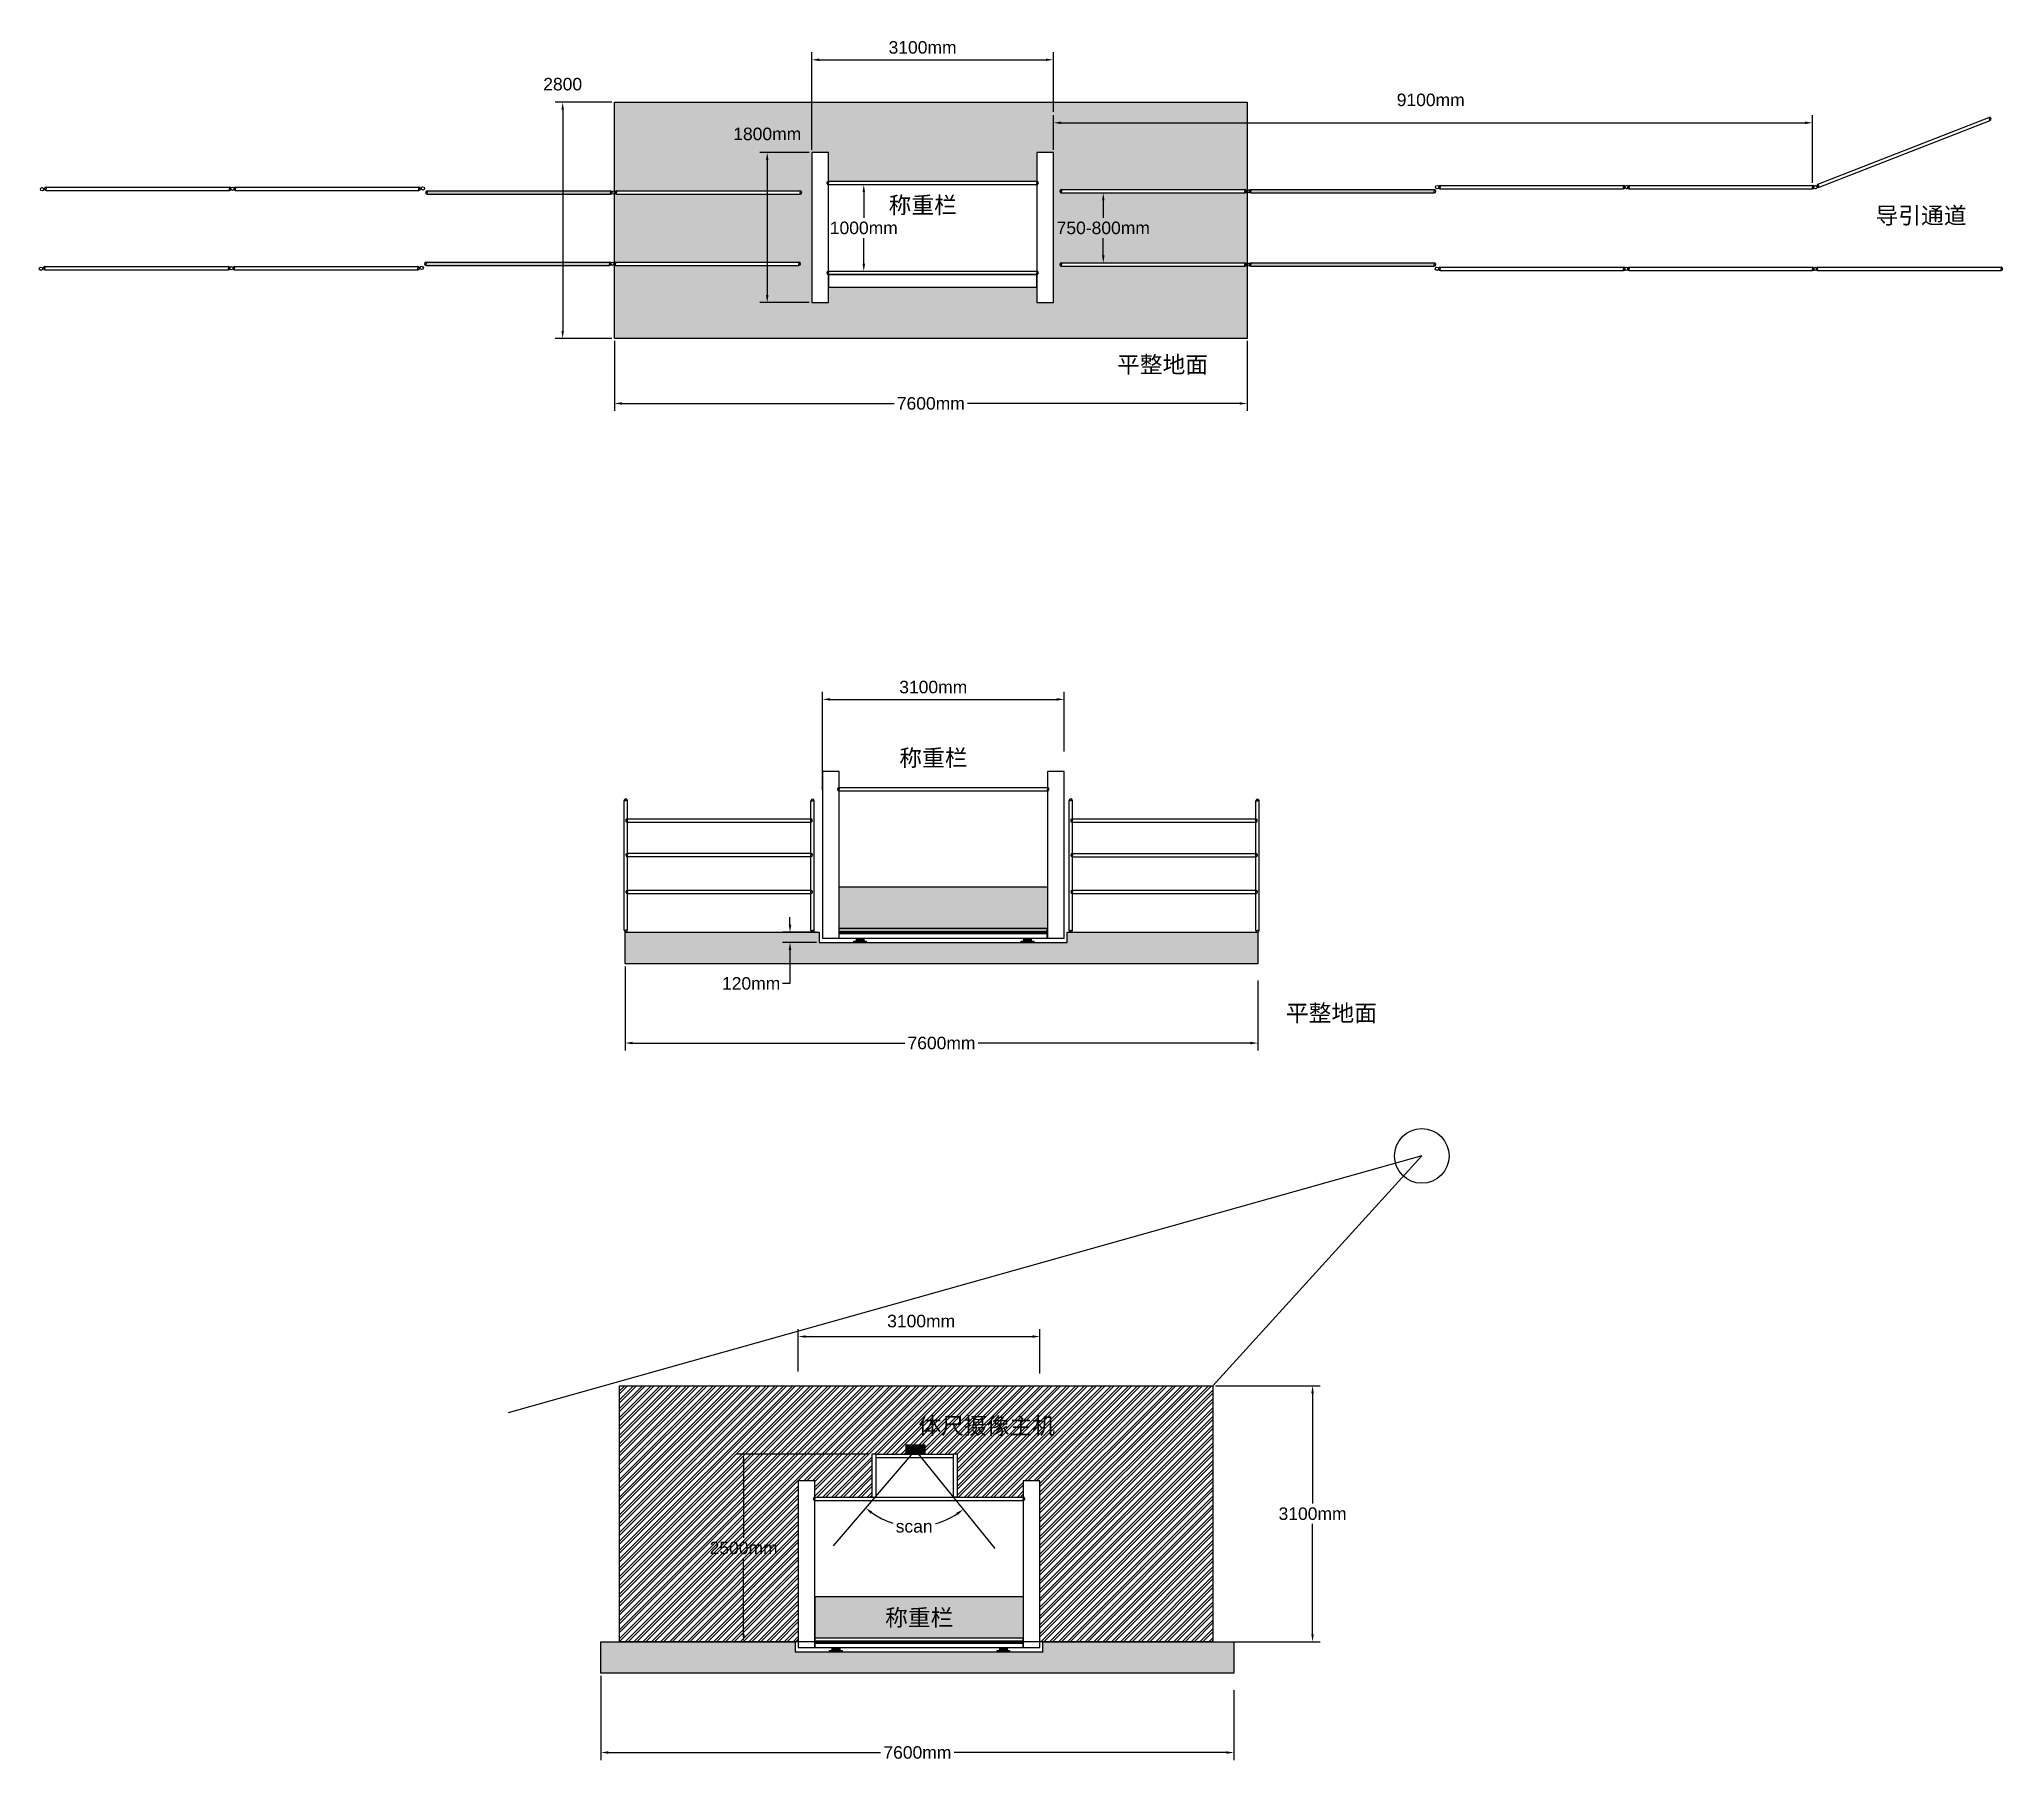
# Model space of a CAD drawing. Header units: inches. Extents: x -6754 to 16793, y -17913 to 2733.
import ezdxf

# ---------------------------------------------------------------- set-up
doc = ezdxf.new("R2010")
doc.units = ezdxf.units.IN
doc.header["$MEASUREMENT"] = 0
doc.layers.add('图层1', color=7, linetype='Continuous')
doc.styles.get("Standard").update_dxf_attribs({"font": 'arial.ttf'})
doc.dimstyles.get("Standard").update_dxf_attribs({"dimscale": 500, "dimtxt": 0.3, "dimasz": 0.18, "dimexe": 0.18, "dimexo": 0.0625, "dimgap": 0.09, "dimtad": 0, "dimtih": 1, "dimtoh": 1, "dimdec": 4, "dimzin": 0, "dimdsep": 46, "dimtxsty": 'Standard', "dimcen": 0.09, "dimclrd": 2, "dimadec": 0, "dimazin": 0, "dimtfac": 1, "dimtdec": 4, "dimtofl": 0, "dimtmove": 0, "dimatfit": 3, "dimfxl": 1, "dimtolj": 1, "dimtzin": 0, "dimarcsym": 0})
pattern_1 = [(228.01279, (108, 150), (-1200, -1350), [20.1804, -1997.8632]), (184.96974, (94.5, 135), (1800, 150), [34.6302, -3428.3887]), (132.51045, (60, 132), (1500, -1650), [24.4182, -2417.4049]), (267.27369, (1.5, 94.5), (150, 3000), [31.5357, -3122.0337]), (292.833654, (0, 63), (-750, 1800), [30.9232, -3061.406]), (357.27369, (12, 34.5), (-3000, 150), [31.5357, -3122.0337]), (37.69424, (43.5, 33), (-1950, -1500), [41.7043, -4128.7273]), (72.25533, (76.5, 58.5), (1050, 3300), [39.3732, -3897.9482]), (121.429566, (88.5, 96), (-1200, 1950), [31.6425, -3132.611]), (175.23636, (72, 123), (1650, -150), [36.1248, -1770.1144]), (222.397438, (36, 126), (-1800, -1650), [46.7172, -4625.0063]), (138.81407, (150, 93), (-1050, 900), [15.9451, -1578.5767]), (171.469234, (138, 103.5), (1950, -300), [30.3356, -3003.2267]), (225, (108, 108), (-2e-14, -150), [21.2131, -190.9189]), (203.19859, (97.5, 126), (750, 300), [11.4237, -1130.9423]), (291.8014, (87, 121.5), (-150, 450), [16.1554, -791.6193]), (30.96376, (93, 106.5), (450, 300), [26.2394, -848.4034]), (161.56505, (115.5, 120), (300, -150), [18.9736, -455.368]), (16.38954, (0, 121.5), (1500, 450), [26.58, -2631.4268]), (70.34618, (25.5, 129), (-600, -1650), [22.2992, -2207.6112]), (293.19859, (115.5, 150), (-300, 750), [22.8472, -1119.5187]), (343.61046, (124.5, 129), (-1500, 450), [26.58, -2631.4268]), (339.44395, (0, 28.5), (-750, 300), [25.632, -1255.9686]), (294.77514, (24, 19.5), (-750, 1650), [21.4767, -2126.1965]), (66.80141, (117, 0), (300, 750), [22.8472, -1119.5187]), (17.354025, (126, 21), (-1950, -600), [25.1446, -2489.3135]), (69.44395, (43.5, 0), (-300, -750), [12.816, -1268.7846]), (101.30993, (108, 0), (-150, 600), [7.6485, -757.2044]), (165.96376, (106.5, 7.5), (450, -150), [30.9232, -587.5426]), (186.009006, (76.5, 15), (1500, 150), [28.6575, -2837.0885]), (303.69007, (93, 93), (-150, 300), [21.6333, -519.1994]), (353.157227, (105, 75), (2550, -300), [37.7691, -3739.1344]), (60.9454, (142.5, 70.5), (-600, -1050), [15.4434, -1528.9011]), (90, (150, 84), (-150, 150), [9, -141]), (120.25644, (73.5, 19.5), (600, -1050), [20.8386, -2063.028]), (48.01279, (63, 37.5), (1200, 1350), [40.3608, -1977.6828]), (0, (90, 67.5), (150, 150), [39, -111]), (325.30485, (129, 67.5), (1500, -1050), [23.7171, -2347.9911]), (254.0546, (148.5, 54), (-150, -600), [21.8403, -1070.1762]), (207.645975, (142.5, 33), (-2850, -1500), [35.5598, -3520.4211]), (175.42608, (111, 16.5), (-1950, 150), [37.6198, -3724.361])]

msp = doc.modelspace()

# ---------------------------------------------------------------- texts
for s, p in [('称重栏', (3431.93249, 644.40035)), ('导引通道', (15266.9844, 519.28409)), ('平整地面', (6171.76567, -1268.60836)), ('称重栏', (3560.21883, -5985.59277)), ('平整地面', (8196.80526, -9046.21105)), ('体尺摄像主机', (3790.32043, -13996.70528)), ('称重栏', (3390.02103, -16297.24572))]:
    msp.add_text(s, height=200).set_placement(p)

# ---------------------------------------------------------------- blocks, each defined once
blk = doc.blocks.new('*D3')
at = {"color": 0, "lineweight": -2, "transparency": 16777216}
for p, q in [((2509, 1405), (2509, 2577)), ((5408, 1863), (5408, 2577))]:
    blk.add_line(p, q, dxfattribs=at)
at = {"color": 2, "lineweight": -2, "transparency": 16777216}
blk.add_line((2599, 2487), (5318, 2487), dxfattribs=at)
at = {"color": 2, "transparency": 16777216}
for points in [[(2599, 2502), (2599, 2472), (2509, 2487)], [(5318, 2502), (5318, 2472), (5408, 2487)]]:
    blk.add_solid(points, dxfattribs=at)
at = {"layer": 'Defpoints', "color": 0, "transparency": 16777216}
for p in [(5408, 2487), (5408, 1832), (2509, 1374)]:
    blk.add_point(p, dxfattribs=at)
at = {"color": 0, "transparency": 16777216, "insert": (3839, 2635), "char_height": 150, "attachment_point": 5}
blk.add_mtext('\\A1;3100mm', dxfattribs=at)
blk = doc.blocks.new('*D4')
at = {"color": 0, "lineweight": -2, "transparency": 16777216}
for p, q in [((5408, 1405), (5408, 1821)), ((14512, 1010), (14512, 1821))]:
    blk.add_line(p, q, dxfattribs=at)
at = {"color": 2, "lineweight": -2, "transparency": 16777216}
blk.add_line((5498, 1731), (14422, 1731), dxfattribs=at)
at = {"color": 2, "transparency": 16777216}
for points in [[(5498, 1746), (5498, 1716), (5408, 1731)], [(14422, 1746), (14422, 1716), (14512, 1731)]]:
    blk.add_solid(points, dxfattribs=at)
at = {"layer": 'Defpoints', "color": 0, "transparency": 16777216}
for p in [(14512, 1731), (5408, 1374), (14512, 979)]:
    blk.add_point(p, dxfattribs=at)
at = {"color": 0, "transparency": 16777216, "insert": (9933, 2005), "char_height": 150, "attachment_point": 5}
blk.add_mtext('\\A1;9100mm', dxfattribs=at)
blk = doc.blocks.new('*D5')
at = {"color": 0, "lineweight": -2, "transparency": 16777216}
for p, q in [((112, 1977), (-567, 1977)), ((112, -854), (-567, -854))]:
    blk.add_line(p, q, dxfattribs=at)
at = {"color": 2, "lineweight": -2, "transparency": 16777216}
blk.add_line((-477, 1887), (-477, -764), dxfattribs=at)
at = {"color": 2, "transparency": 16777216}
for points in [[(-492, 1887), (-462, 1887), (-477, 1977)], [(-492, -764), (-462, -764), (-477, -854)]]:
    blk.add_solid(points, dxfattribs=at)
at = {"layer": 'Defpoints', "color": 0, "transparency": 16777216}
for p in [(143, 1977), (-477, -854), (143, -854)]:
    blk.add_point(p, dxfattribs=at)
at = {"color": 0, "transparency": 16777216, "insert": (-477, 2194), "char_height": 150, "attachment_point": 5}
blk.add_mtext('\\A1;2800', dxfattribs=at)
blk = doc.blocks.new('*D6')
at = {"color": 0, "lineweight": -2, "transparency": 16777216}
for p, q in [((2478, 1374), (1886, 1374)), ((2478, -426), (1886, -426))]:
    blk.add_line(p, q, dxfattribs=at)
at = {"color": 2, "lineweight": -2, "transparency": 16777216}
blk.add_line((1976, 1284), (1976, -336), dxfattribs=at)
at = {"color": 2, "transparency": 16777216}
for points in [[(1961, 1284), (1991, 1284), (1976, 1374)], [(1961, -336), (1991, -336), (1976, -426)]]:
    blk.add_solid(points, dxfattribs=at)
at = {"layer": 'Defpoints', "color": 0, "transparency": 16777216}
for p in [(2509, 1374), (1976, -426), (2509, -426)]:
    blk.add_point(p, dxfattribs=at)
at = {"color": 0, "transparency": 16777216, "insert": (1976, 1597), "char_height": 150, "attachment_point": 5}
blk.add_mtext('\\A1;1800mm', dxfattribs=at)
blk = doc.blocks.new('*D7')
at = {"color": 0, "lineweight": -2, "transparency": 16777216}
for p, q in [((2740, 990), (3224, 990)), ((2740, -50), (3224, -50))]:
    blk.add_line(p, q, dxfattribs=at)
at = {"color": 2, "lineweight": -2, "transparency": 16777216}
for p, q in [((3134, 900), (3134, 592)), ((3134, 40), (3134, 348))]:
    blk.add_line(p, q, dxfattribs=at)
at = {"color": 2, "transparency": 16777216}
for points in [[(3119, 900), (3149, 900), (3134, 990)], [(3119, 40), (3149, 40), (3134, -50)]]:
    blk.add_solid(points, dxfattribs=at)
at = {"layer": 'Defpoints', "color": 0, "transparency": 16777216}
for p in [(2709, 990), (3134, 990), (2709, -50)]:
    blk.add_point(p, dxfattribs=at)
at = {"color": 0, "transparency": 16777216, "insert": (3134, 470), "char_height": 150, "attachment_point": 5}
blk.add_mtext('\\A1;1000mm', dxfattribs=at)
blk = doc.blocks.new('*D8')
at = {"color": 0, "lineweight": -2, "transparency": 16777216}
for p, q in [((5535, 890), (6096, 890)), ((5535, 50), (6096, 50))]:
    blk.add_line(p, q, dxfattribs=at)
at = {"color": 2, "lineweight": -2, "transparency": 16777216}
for p, q in [((6006, 800), (6006, 592)), ((6006, 140), (6006, 348))]:
    blk.add_line(p, q, dxfattribs=at)
at = {"color": 2, "transparency": 16777216}
for points in [[(5991, 800), (6021, 800), (6006, 890)], [(5991, 140), (6021, 140), (6006, 50)]]:
    blk.add_solid(points, dxfattribs=at)
at = {"layer": 'Defpoints', "color": 0, "transparency": 16777216}
for p in [(5504, 890), (5504, 50), (6006, 50)]:
    blk.add_point(p, dxfattribs=at)
at = {"color": 0, "transparency": 16777216, "insert": (6006, 470), "char_height": 150, "attachment_point": 5}
blk.add_mtext('\\A1;750-800mm', dxfattribs=at)
blk = doc.blocks.new('*D9')
at = {"color": 0, "lineweight": -2, "transparency": 16777216}
for p, q in [((143, -885), (143, -1725)), ((7732, -885), (7732, -1725))]:
    blk.add_line(p, q, dxfattribs=at)
at = {"color": 2, "lineweight": -2, "transparency": 16777216}
for p, q in [((233, -1635), (3497, -1635)), ((7642, -1635), (4378, -1635))]:
    blk.add_line(p, q, dxfattribs=at)
at = {"color": 2, "transparency": 16777216}
for points in [[(233, -1620), (233, -1650), (143, -1635)], [(7642, -1620), (7642, -1650), (7732, -1635)]]:
    blk.add_solid(points, dxfattribs=at)
at = {"layer": 'Defpoints', "color": 0, "transparency": 16777216}
for p in [(143, -854), (7732, -854), (7732, -1635)]:
    blk.add_point(p, dxfattribs=at)
at = {"color": 0, "transparency": 16777216, "insert": (3938, -1635), "char_height": 150, "attachment_point": 5}
blk.add_mtext('\\A1;7600mm', dxfattribs=at)
blk = doc.blocks.new('*D10')
at = {"color": 0, "lineweight": -2, "transparency": 16777216}
for p, q in [((2638, -6267), (2638, -5094)), ((5536, -5808), (5536, -5094))]:
    blk.add_line(p, q, dxfattribs=at)
at = {"color": 2, "lineweight": -2, "transparency": 16777216}
blk.add_line((2728, -5184), (5446, -5184), dxfattribs=at)
at = {"color": 2, "transparency": 16777216}
for points in [[(2728, -5169), (2728, -5199), (2638, -5184)], [(5446, -5169), (5446, -5199), (5536, -5184)]]:
    blk.add_solid(points, dxfattribs=at)
at = {"layer": 'Defpoints', "color": 0, "transparency": 16777216}
for p in [(5536, -5184), (5536, -5840), (2638, -6298)]:
    blk.add_point(p, dxfattribs=at)
at = {"color": 0, "transparency": 16777216, "insert": (3967, -5037), "char_height": 150, "attachment_point": 5}
blk.add_mtext('\\A1;3100mm', dxfattribs=at)
blk = doc.blocks.new('*D11')
at = {"color": 0, "lineweight": -2, "transparency": 16777216}
for p, q in [((271, -8386), (271, -9396)), ((7861, -8557), (7861, -9396))]:
    blk.add_line(p, q, dxfattribs=at)
at = {"color": 2, "lineweight": -2, "transparency": 16777216}
for p, q in [((361, -9306), (3625, -9306)), ((7771, -9306), (4507, -9306))]:
    blk.add_line(p, q, dxfattribs=at)
at = {"color": 2, "transparency": 16777216}
for points in [[(361, -9291), (361, -9321), (271, -9306)], [(7771, -9291), (7771, -9321), (7861, -9306)]]:
    blk.add_solid(points, dxfattribs=at)
at = {"layer": 'Defpoints', "color": 0, "transparency": 16777216}
for p in [(271, -8355), (7861, -8526), (7861, -9306)]:
    blk.add_point(p, dxfattribs=at)
at = {"color": 0, "transparency": 16777216, "insert": (4066, -9306), "char_height": 150, "attachment_point": 5}
blk.add_mtext('\\A1;7600mm', dxfattribs=at)
blk = doc.blocks.new('*D12')
at = {"color": 0, "lineweight": -2, "transparency": 16777216}
for p, q in [((2568, -7978), (2159, -7978)), ((2568, -8099), (2159, -8099))]:
    blk.add_line(p, q, dxfattribs=at)
at = {"color": 2, "lineweight": -2, "transparency": 16777216}
for p, q in [((2249, -7888), (2249, -7798)), ((2249, -8189), (2249, -8591)), ((2249, -8591), (2159, -8591))]:
    blk.add_line(p, q, dxfattribs=at)
at = {"color": 2, "transparency": 16777216}
for points in [[(2234, -7888), (2264, -7888), (2249, -7978)], [(2234, -8189), (2264, -8189), (2249, -8099)]]:
    blk.add_solid(points, dxfattribs=at)
at = {"layer": 'Defpoints', "color": 0, "transparency": 16777216}
for p in [(2599, -7978), (2249, -8099), (2599, -8099)]:
    blk.add_point(p, dxfattribs=at)
at = {"color": 0, "transparency": 16777216, "insert": (1783, -8591), "char_height": 150, "attachment_point": 5}
blk.add_mtext('\\A1;120mm', dxfattribs=at)
blk = doc.blocks.new('*D13')
at = {"color": 0, "lineweight": -2, "transparency": 16777216}
for p, q in [((2349, -13246), (2349, -12736)), ((5247, -13269), (5247, -12736))]:
    blk.add_line(p, q, dxfattribs=at)
at = {"color": 2, "lineweight": -2, "transparency": 16777216}
blk.add_line((2439, -12826), (5157, -12826), dxfattribs=at)
at = {"color": 2, "transparency": 16777216}
for points in [[(2439, -12811), (2439, -12841), (2349, -12826)], [(5157, -12811), (5157, -12841), (5247, -12826)]]:
    blk.add_solid(points, dxfattribs=at)
at = {"layer": 'Defpoints', "color": 0, "transparency": 16777216}
for p in [(5247, -12826), (2349, -13277), (5247, -13300)]:
    blk.add_point(p, dxfattribs=at)
at = {"color": 0, "transparency": 16777216, "insert": (3822, -12641), "char_height": 150, "attachment_point": 5}
blk.add_mtext('\\A1;3100mm', dxfattribs=at)
blk = doc.blocks.new('*D14')
at = {"color": 0, "lineweight": -2, "transparency": 16777216}
for p, q in [((-18, -16895), (-18, -17905)), ((7572, -17066), (7572, -17905))]:
    blk.add_line(p, q, dxfattribs=at)
at = {"color": 2, "lineweight": -2, "transparency": 16777216}
for p, q in [((72, -17815), (3336, -17815)), ((7482, -17815), (4218, -17815))]:
    blk.add_line(p, q, dxfattribs=at)
at = {"color": 2, "transparency": 16777216}
for points in [[(72, -17800), (72, -17830), (-18, -17815)], [(7482, -17800), (7482, -17830), (7572, -17815)]]:
    blk.add_solid(points, dxfattribs=at)
at = {"layer": 'Defpoints', "color": 0, "transparency": 16777216}
for p in [(-18, -16864), (7572, -17034), (7572, -17815)]:
    blk.add_point(p, dxfattribs=at)
at = {"color": 0, "transparency": 16777216, "insert": (3777, -17815), "char_height": 150, "attachment_point": 5}
blk.add_mtext('\\A1;7600mm', dxfattribs=at)
blk = doc.blocks.new('*D15')
at = {"color": 0, "lineweight": -2, "transparency": 16777216}
for p, q in [((3199, -14238), (1603, -14238)), ((2279, -16487), (1603, -16487))]:
    blk.add_line(p, q, dxfattribs=at)
at = {"color": 2, "lineweight": -2, "transparency": 16777216}
for p, q in [((1693, -14328), (1693, -15241)), ((1693, -16397), (1693, -15484))]:
    blk.add_line(p, q, dxfattribs=at)
at = {"color": 2, "transparency": 16777216}
for points in [[(1678, -14328), (1708, -14328), (1693, -14238)], [(1678, -16397), (1708, -16397), (1693, -16487)]]:
    blk.add_solid(points, dxfattribs=at)
at = {"layer": 'Defpoints', "color": 0, "transparency": 16777216}
for p in [(1693, -14238), (3230, -14238), (2310, -16487)]:
    blk.add_point(p, dxfattribs=at)
at = {"color": 0, "transparency": 16777216, "insert": (1693, -15362), "char_height": 150, "attachment_point": 5}
blk.add_mtext('\\A1;2500mm', dxfattribs=at)
blk = doc.blocks.new('*D16')
at = {"color": 0, "lineweight": -2, "transparency": 16777216}
for p, q in [((7352, -13416), (8606, -13416)), ((7352, -16487), (8606, -16487))]:
    blk.add_line(p, q, dxfattribs=at)
at = {"color": 2, "lineweight": -2, "transparency": 16777216}
for p, q in [((8516, -13506), (8516, -14830)), ((8516, -16397), (8516, -15073))]:
    blk.add_line(p, q, dxfattribs=at)
at = {"color": 2, "transparency": 16777216}
for points in [[(8501, -13506), (8531, -13506), (8516, -13416)], [(8501, -16397), (8531, -16397), (8516, -16487)]]:
    blk.add_solid(points, dxfattribs=at)
at = {"layer": 'Defpoints', "color": 0, "transparency": 16777216}
for p in [(7321, -13416), (7321, -16487), (8516, -16487)]:
    blk.add_point(p, dxfattribs=at)
at = {"color": 0, "transparency": 16777216, "insert": (8516, -14951), "char_height": 150, "attachment_point": 5}
blk.add_mtext('\\A1;3100mm', dxfattribs=at)
blk = doc.blocks.new('*D17')
at = {"color": 2, "lineweight": -2, "transparency": 16777216}
for start, end in [(235.0536, 252.9378), (285.4384, 303.3874)]:
    blk.add_arc((3751, -14189), 914, start, end, dxfattribs=at)
at = {"color": 2, "transparency": 16777216}
for points in [[(3218, -14950), (3236, -14926), (3156, -14883)], [(4245, -14940), (4263, -14964), (4327, -14899)]]:
    blk.add_solid(points, dxfattribs=at)
at = {"layer": 'Defpoints', "color": 0, "transparency": 16777216}
for p in [(3751, -14189), (3751, -14189), (3529, -15076), (2767, -15337), (4706, -15367)]:
    blk.add_point(p, dxfattribs=at)
at = {"color": 0, "transparency": 16777216, "insert": (3738, -15103), "char_height": 150, "attachment_point": 5}
blk.add_mtext('\\A1;scan', dxfattribs=at)

# ---------------------------------------------------------------- dimensions: what is measured, and where the dimension line sits
for base, p1, p2, text, picture, middle in [((5407.64347, 2487.23796), (2509.24455, 1373.89147), (5407.64347, 1831.96472), '3100mm', '*D3', (3839.19697, 2634.55237)), ((14512.37994, 1731.35137), (5407.64347, 1373.89155), (14512.37994, 979.01343), '9100mm', '*D4', (9933.22095, 2005.24918)), ((5535.92981, -5184.40911), (2637.53089, -6297.7556), (5535.92981, -5839.68235), '3100mm', '*D10', (3967.48331, -5037.0947)), ((5247.09963, -12825.85471), (2348.70071, -13277.16785), (5247.09963, -13300.31211), '3100mm', '*D13', (3822.46923, -12640.7006))]:
    dim = msp.add_linear_dim(base=base, p1=p1, p2=p2, text=text, dimstyle='Standard', override={"dimtmove": 2})
    dim.commit()
    dim.dimension.update_dxf_attribs({"geometry": picture, "text_midpoint": middle, "dimtype": 160})
for base, p1, p2, text, picture, middle in [((-476.97337, -853.96662), (142.76229, 1976.69556), (142.76229, -853.96662), '2800', '*D5', (-477.37057, 2194.24501)), ((1976.25715, -426.10853), (2509.24455, 1373.89147), (2509.24455, -426.10853), '1800mm', '*D6', (1976.25715, 1596.98094))]:
    dim = msp.add_linear_dim(base=base, p1=p1, p2=p2, angle=90, text=text, dimstyle='Standard', override={"dimtmove": 2})
    dim.commit()
    dim.dimension.update_dxf_attribs({"geometry": picture, "text_midpoint": middle, "dimtype": 160})
for base, p1, p2, text, picture, middle in [((3134.1586, 989.89147), (2709, -50), (2709.24455, 989.89147), '1000mm', '*D7', (3134.1586, 469.94574)), ((6005.92957, 49.79449), (5503.67734, 890.09995), (5503.67744, 49.79449), '750-800mm', '*D8', (6005.92957, 469.94722)), ((8515.76291, -16486.62667), (7321.05034, -13416.03344), (7321.05034, -16486.62667), '3100mm', '*D16', (8515.76291, -14951.33006)), ((1693.13009, -14237.80471), (2310.17446, -16486.62667), (3229.9453, -14237.80471), '2500mm', '*D15', (1693.13009, -15362.21569))]:
    dim = msp.add_linear_dim(base=base, p1=p1, p2=p2, angle=90, text=text, dimstyle='Standard')
    dim.commit()
    dim.dimension.update_dxf_attribs({"geometry": picture, "text_midpoint": middle})
for base, p1, p2, picture, middle in [((7732.37519, -1634.56195), (142.76229, -853.96662), (7732.37519, -853.96662), '*D9', (3937.56874, -1634.56195)), ((7860.66153, -9306.20903), (271.04863, -8355.13581), (7860.66153, -8525.6137), '*D11', (4065.85508, -9306.20903)), ((7571.83136, -17815.06803), (-17.78154, -16863.99481), (7571.83136, -17034.4727), '*D14', (3777.02491, -17815.06803))]:
    dim = msp.add_linear_dim(base=base, p1=p1, p2=p2, text='7600mm', dimstyle='Standard')
    dim.commit()
    dim.dimension.update_dxf_attribs({"geometry": picture, "text_midpoint": middle})
dim = msp.add_linear_dim(base=(2249.03169, -8098.54986), p1=(2599.00463, -7977.76767), p2=(2599.00463, -8098.54986), angle=90, text='120mm', dimstyle='Standard')
dim.commit()
dim.dimension.update_dxf_attribs({"geometry": '*D12', "text_midpoint": (1782.82432, -8591.10263), "dimtype": 160})
dim = msp.add_angular_dim_2l(base=(3528.91775, -15075.87601), line1=((3750.90856, -14188.73894), (4706.19755, -15367.22526)), line2=((3750.90856, -14188.73894), (2767.14331, -15337.02747)), text='scan', dimstyle='Standard')
dim.commit()
dim.dimension.update_dxf_attribs({"geometry": '*D17', "text_midpoint": (3738.46771, -15103.14439)})

# ---------------------------------------------------------------- hatches: boundary and pattern name
h = msp.add_hatch()
h.set_pattern_fill('GRAVEL', color=253, scale=150)
h.set_pattern_definition(pattern_1)
h.paths.add_polyline_path([(7758.75724, 909.66948), (7775.38677, 930.09993), (9975.38677, 930.09993), (9975.38677, 890.09993), (7775.38677, 890.09993), (7758.75724, 909.66948, -0.5058215123), (7732.37519, 890.26336), (7732.37519, 50.17929, -0.4630414769), (7756.01828, 30.12296), (7775.38687, 49.79447), (9975.38687, 49.79447), (9975.38687, 9.79447), (7775.38687, 9.79447), (7756.01828, 30.12296, -0.4630414769), (7732.37519, 10.06662), (7732.37519, -853.96662), (142.76229, -853.96662), (139.31036, 41.25027, -1), (98.65356, 41.25027), (84.62466, 20.9218), (-2115.37534, 20.9218), (-2115.37534, 60.9218), (84.62466, 60.9218), (98.65356, 41.25027, -1), (139.31036, 41.25027), (140.79866, 875.71933, -0.5440017161), (112.14202, 894.26344), (98.11312, 873.93497), (-2101.88688, 873.93497), (-2101.88688, 913.93497), (98.11312, 913.93497), (112.14202, 894.26344, -0.5797753532), (142.76229, 911.79402), (142.76229, 1976.69556), (7732.37519, 1976.69556), (7732.37519, 929.07559, -0.5058215123)])
h.paths.add_polyline_path([(156.04386, 20.92178), (156.04386, 60.92178), (2356.04386, 60.92178), (2356.04386, 20.92178)], flags=16)
h.paths.add_polyline_path([(169.53232, 873.93495), (169.53232, 913.93495), (2369.53232, 913.93495), (2369.53232, 873.93495)], flags=16)
h.paths.add_polyline_path([(2509.24455, 1373.89147), (2709.24455, 1373.89147), (2709.24455, 1029.89147), (5207.64347, 1029.89147), (5207.64347, 1373.89155), (5407.64347, 1373.89155), (5407.64347, -426.10845), (5207.64347, -426.10845), (5207.64347, -240), (2709.24455, -240), (2709.24455, -426.10853), (2509.24455, -426.10853)], flags=16)
h.paths.add_polyline_path([(2709, -90), (2709, -50), (5207.64347, -50), (5207.64347, -90)], flags=0)
h.paths.add_polyline_path([(5503.67744, 9.79449), (5503.67744, 49.79449), (7703.67744, 49.79449), (7703.67744, 9.79449)], flags=16)
h.paths.add_polyline_path([(5503.67734, 890.09995), (5503.67734, 930.09995), (7703.67734, 930.09995), (7703.67734, 890.09995)], flags=16)
h.paths.add_polyline_path([(1526.46179, 1441.35338), (2416.74146, 1441.35338), (2416.74146, 1750.45979), (1526.46179, 1750.45979)], flags=24)
h.paths.add_polyline_path([(2684.36323, 314.31818), (3574.64291, 314.31818), (3574.64291, 623.42459), (2684.36323, 623.42459)], flags=8)
h.paths.add_polyline_path([(5411.14785, 314.31966), (6604.29247, 314.31966), (6604.29247, 623.42607), (5411.14785, 623.42607)], flags=24)
h.paths.add_polyline_path([(3367.81243, 552.99517), (4334.25172, 552.99517), (4334.25172, 937.7155), (3367.81243, 937.7155)], flags=8)
h = msp.add_hatch()
h.set_pattern_fill('DOTS', color=253, scale=10)
h.paths.add_polyline_path([(5335.92981, -7433.48661), (2837.92078, -7433.48661), (2837.92078, -7932.81024), (5335.92981, -7932.81024)])
h = msp.add_hatch()
h.set_pattern_fill('GRAVEL', color=253, scale=150)
h.set_pattern_definition(pattern_1)
h.paths.add_polyline_path([(7860.66153, -8098.54986), (7860.66153, -7977.76767), (5571.63977, -7977.76767), (5571.63977, -8098.54986), (2599.00463, -8098.54986), (2599.00463, -7977.76767), (271.04863, -7977.76767), (271.04863, -8098.54986), (271.04863, -8355.13581), (7860.66153, -8355.13581)])
h = msp.add_hatch(color=256)
h.dxf.hatch_style = 1
h.set_gradient(color1=(20, 61, 105), one_color=1, tint=1)
h.paths.add_polyline_path([(3134.46085, -8082.79837), (3134.46085, -8048.05064), (3045.41722, -8048.05064), (3045.41722, -8082.79837)])
h.paths.add_polyline_path([(3012.90922, -8082.79837), (3012.90922, -8097.79837), (3162.90922, -8097.79837), (3162.90922, -8082.79837)])
h = msp.add_hatch(color=256)
h.dxf.hatch_style = 1
h.set_gradient(color1=(20, 61, 105), one_color=1, tint=1)
h.paths.add_polyline_path([(5143.12136, -8083.31277), (5143.12136, -8048.00594), (5054.07772, -8048.00594), (5054.07772, -8083.31277)])
h.paths.add_polyline_path([(5021.56973, -8083.31277), (5021.56973, -8098.31277), (5171.56973, -8098.31277), (5171.56973, -8083.31277)])
h = msp.add_hatch()
h.set_pattern_fill('ANSI32', color=253, scale=200)
h.paths.add_polyline_path([(7321.05034, -13416.03344), (204.28753, -13416.03344), (204.28753, -16486.62667), (2348.70071, -16486.62667), (2348.70071, -14556.6146), (2548.70071, -14556.6146), (2548.70071, -14750.9278), (3229.9453, -14750.9278), (3229.9453, -14237.80471), (3280.9483, -14237.80471), (3641.13779, -14237.80471), (3641.13779, -14125.62342), (3866.09943, -14125.62342), (3866.09943, -14237.80471), (4207.17277, -14237.80471), (4207.17277, -14236.80279), (4258.17577, -14236.80279), (4258.17577, -14750.9278), (5047.09963, -14750.9278), (5047.09963, -14556.61452), (5247.09963, -14556.61452), (5247.09963, -16486.62667), (7321.05034, -16486.62667)])
h.paths.add_polyline_path([(1251.67374, -15517.84325), (2141.95342, -15517.84325), (2141.95342, -15208.73684), (1251.67374, -15208.73684)], flags=24)
h.paths.add_polyline_path([(3725.38183, -14091.11183), (5531.65741, -14091.11183), (5531.65741, -13701.48018), (3725.38183, -13701.48018)], flags=24)
h = msp.add_hatch(color=256)
h.dxf.hatch_style = 1
h.set_gradient(color1=(20, 61, 105), one_color=1, tint=1, name='CURVED')
h.paths.add_polyline_path([(3641.13779, -14125.62342), (3641.13779, -14234.84681), (3866.09943, -14234.84681), (3866.09943, -14125.62342)])
h = msp.add_hatch()
h.set_pattern_fill('DOTS', color=253, scale=10)
h.set_pattern_definition([(0, (-288.8302, -8508.859), (0.3125, 0.625), [0, -0.625])])
h.paths.add_polyline_path([(2549.0906, -15942.34561), (2549.0906, -16441.66925), (5047.09963, -16441.66925), (5047.09963, -15942.34561)])
h = msp.add_hatch()
h.set_pattern_fill('GRAVEL', color=253, scale=150)
h.set_pattern_definition([(228.01279, (-180.83, -8358.859), (-1200, -1350), [20.1804, -1997.8632]), (184.96974, (-194.33, -8373.859), (1800, 150), [34.6302, -3428.3887]), (132.51045, (-228.83, -8376.859), (1500, -1650), [24.4182, -2417.4049]), (267.27369, (-287.33, -8414.359), (150, 3000), [31.5357, -3122.0337]), (292.833654, (-288.83, -8445.859), (-750, 1800), [30.9232, -3061.406]), (357.27369, (-276.83, -8474.359), (-3000, 150), [31.5357, -3122.0337]), (37.69424, (-245.33, -8475.859), (-1950, -1500), [41.7043, -4128.7273]), (72.25533, (-212.33, -8450.359), (1050, 3300), [39.3732, -3897.9482]), (121.429566, (-200.33, -8412.859), (-1200, 1950), [31.6425, -3132.611]), (175.23636, (-216.83, -8385.859), (1650, -150), [36.1248, -1770.1144]), (222.39744, (-252.83, -8382.859), (-1800, -1650), [46.7172, -4625.0063]), (138.81407, (-138.83, -8415.859), (-1050, 900), [15.9451, -1578.5767]), (171.469234, (-150.83, -8405.359), (1950, -300), [30.3356, -3003.2267]), (225, (-180.83, -8400.86), (-2e-14, -150), [21.2131, -190.9189]), (203.1986, (-191.33, -8382.859), (750, 300), [11.4237, -1130.9423]), (291.8014, (-201.83, -8387.36), (-150, 450), [16.1554, -791.6193]), (30.96376, (-195.83, -8402.36), (450, 300), [26.2394, -848.4034]), (161.56505, (-173.33, -8388.86), (300, -150), [18.9736, -455.368]), (16.38954, (-288.83, -8387.359), (1500, 450), [26.58, -2631.4268]), (70.34618, (-263.33, -8379.859), (-600, -1650), [22.2992, -2207.6112]), (293.1986, (-173.33, -8358.859), (-300, 750), [22.8472, -1119.5187]), (343.61046, (-164.33, -8379.859), (-1500, 450), [26.58, -2631.4268]), (339.44395, (-288.83, -8480.359), (-750, 300), [25.632, -1255.9686]), (294.77514, (-264.83, -8489.359), (-750, 1650), [21.4767, -2126.1965]), (66.8014, (-171.83, -8508.859), (300, 750), [22.8472, -1119.5187]), (17.354025, (-162.83, -8487.859), (-1950, -600), [25.1446, -2489.3135]), (69.44395, (-245.33, -8508.859), (-300, -750), [12.816, -1268.7846]), (101.30993, (-180.83, -8508.86), (-150, 600), [7.6485, -757.2044]), (165.96376, (-182.33, -8501.36), (450, -150), [30.9232, -587.5426]), (186.009006, (-212.33, -8493.859), (1500, 150), [28.6575, -2837.0885]), (303.69007, (-195.83, -8415.86), (-150, 300), [21.6333, -519.1994]), (353.157227, (-183.83, -8433.859), (2550, -300), [37.7691, -3739.1344]), (60.9454, (-146.33, -8438.359), (-600, -1050), [15.4434, -1528.9011]), (90, (-138.83, -8424.86), (-150, 150), [9, -141]), (120.25644, (-215.33, -8489.359), (600, -1050), [20.8386, -2063.028]), (48.01279, (-225.83, -8471.359), (1200, 1350), [40.3608, -1977.6828]), (0, (-198.83, -8441.36), (150, 150), [39, -111]), (325.30485, (-159.83, -8441.359), (1500, -1050), [23.7171, -2347.9911]), (254.0546, (-140.33, -8454.86), (-150, -600), [21.8403, -1070.1762]), (207.645975, (-146.33, -8475.859), (-2850, -1500), [35.5598, -3520.4211]), (175.42608, (-177.83, -8492.359), (-1950, 150), [37.6198, -3724.361])])
h.paths.add_polyline_path([(7571.83136, -16863.99481), (7571.83136, -16607.40886), (7571.83136, -16486.62667), (5282.8096, -16486.62667), (5282.8096, -16607.40886), (2310.17446, -16607.40886), (2310.17446, -16486.62667), (-17.78154, -16486.62667), (-17.78154, -16607.40886), (-17.78154, -16863.99481)])
h = msp.add_hatch(color=256)
h.dxf.hatch_style = 1
h.set_gradient(color1=(20, 61, 105), one_color=1, tint=1)
h.paths.add_polyline_path([(2845.63068, -16591.65737), (2845.63068, -16556.90964), (2756.58704, -16556.90964), (2756.58704, -16591.65737)])
h.paths.add_polyline_path([(2724.07905, -16591.65737), (2724.07905, -16606.65737), (2874.07905, -16606.65737), (2874.07905, -16591.65737)])
h = msp.add_hatch(color=256)
h.dxf.hatch_style = 1
h.set_gradient(color1=(20, 61, 105), one_color=1, tint=1)
h.paths.add_polyline_path([(4854.29118, -16592.17178), (4854.29118, -16556.86495), (4765.24755, -16556.86495), (4765.24755, -16592.17178)])
h.paths.add_polyline_path([(4732.73955, -16592.17178), (4732.73955, -16607.17178), (4882.73955, -16607.17178), (4882.73955, -16592.17178)])

# ---------------------------------------------------------------- linework, layer by layer
for p, q in [((14576.79314, 994.89767), (16625.76806, 1795.96058)), ((14591.35792, 957.64358), (16640.33284, 1758.70649)), ((16625.76806, 1795.96058), (16633.05045, 1777.33353)), ((16640.33284, 1758.70649), (16633.05045, 1777.33353)), ((-6671.97245, 959.46508), (-6671.97245, 939.46508)), ((-6671.97245, 959.46508), (-4471.97245, 959.46508)), ((-4471.97245, 959.46508), (-4471.97245, 939.46508)), ((-4400.55325, 959.46506), (-4400.55325, 939.46506)), ((-4400.55325, 959.46506), (-2200.55325, 959.46506)), ((-2200.55325, 959.46506), (-2200.55325, 939.46506)), ((2709.24455, 1029.89147), (2709.24455, 1009.89147)), ((2709.24455, 1029.89147), (5207.64347, 1029.89147)), ((2709.24455, 989.89147), (2709.24455, 1009.89147)), ((2709.24455, 989.89147), (5207.64347, 989.89147)), ((5207.64347, 1029.89147), (5207.64347, 1009.89147)), ((5207.64347, 989.89147), (5207.64347, 1009.89147)), ((10046.80597, 980.09991), (10046.80597, 960.09991)), ((10046.80597, 980.09991), (12246.80597, 980.09991)), ((10046.80597, 940.09991), (10046.80597, 960.09991)), ((12246.80597, 980.09991), (12246.80597, 960.09991)), ((12246.80597, 940.09991), (12246.80597, 960.09991)), ((12312.37994, 979.01343), (12312.37994, 959.01343)), ((12312.37994, 979.01343), (14512.37994, 979.01343)), ((12312.37994, 939.01343), (12312.37994, 959.01343)), ((14512.37994, 979.01343), (14512.37994, 959.01343)), ((14512.37994, 939.01343), (14512.37994, 959.01343)), ((14576.79314, 994.89767), (14584.07553, 976.27063)), ((14591.35792, 957.64358), (14584.07553, 976.27063)), ((-6671.97245, 919.46508), (-6671.97245, 939.46508)), ((-6671.97245, 919.46508), (-4471.97245, 919.46508)), ((-4471.97245, 919.46508), (-4471.97245, 939.46508)), ((-4400.55325, 919.46506), (-4400.55325, 939.46506)), ((-4400.55325, 919.46506), (-2200.55325, 919.46506)), ((-2200.55325, 919.46506), (-2200.55325, 939.46506)), ((-2101.88688, 913.93497), (-2101.88688, 893.93497)), ((-2101.88688, 913.93497), (98.11312, 913.93497)), ((-2101.88688, 873.93497), (-2101.88688, 893.93497)), ((-2101.88688, 873.93497), (98.11312, 873.93497)), ((98.11312, 913.93497), (98.11312, 893.93497)), ((98.11312, 873.93497), (98.11312, 893.93497)), ((169.53232, 913.93495), (169.53232, 893.93495)), ((169.53232, 913.93495), (2369.53232, 913.93495)), ((169.53232, 873.93495), (169.53232, 893.93495)), ((169.53232, 873.93495), (2369.53232, 873.93495)), ((2369.53232, 913.93495), (2369.53232, 893.93495)), ((2369.53232, 873.93495), (2369.53232, 893.93495)), ((5503.67734, 930.09995), (5503.67734, 910.09995)), ((5503.67734, 930.09995), (7703.67734, 930.09995)), ((5503.67734, 890.09995), (5503.67734, 910.09995)), ((5503.67734, 890.09995), (7703.67734, 890.09995)), ((7703.67734, 930.09995), (7703.67734, 910.09995)), ((7703.67734, 890.09995), (7703.67734, 910.09995)), ((7775.38677, 930.09993), (7775.38677, 910.09993)), ((7775.38677, 930.09993), (9975.38677, 930.09993)), ((7775.38677, 890.09993), (7775.38677, 910.09993)), ((7775.38677, 890.09993), (9975.38677, 890.09993)), ((9975.38677, 930.09993), (9975.38677, 910.09993)), ((9975.38677, 890.09993), (9975.38677, 910.09993)), ((10046.80597, 940.09991), (12246.80597, 940.09991)), ((12312.37994, 939.01343), (14512.37994, 939.01343)), ((-6685.46091, 6.4519), (-6685.46091, -13.5481)), ((-6685.46091, 6.4519), (-4485.46091, 6.4519)), ((-4485.46091, 6.4519), (-4485.46091, -13.5481)), ((-4414.0417, 6.45188), (-4414.0417, -13.54812)), ((-4414.0417, 6.45188), (-2214.0417, 6.45188)), ((-2214.0417, 6.45188), (-2214.0417, -13.54812)), ((-2115.37534, 60.9218), (-2115.37534, 40.9218)), ((-2115.37534, 60.9218), (84.62466, 60.9218)), ((-2115.37534, 20.9218), (-2115.37534, 40.9218)), ((-2115.37534, 20.9218), (84.62466, 20.9218)), ((84.62466, 60.9218), (84.62466, 40.9218)), ((84.62466, 20.9218), (84.62466, 40.9218)), ((156.04386, 60.92178), (156.04386, 40.92178)), ((156.04386, 60.92178), (2356.04386, 60.92178)), ((156.04386, 20.92178), (156.04386, 40.92178)), ((156.04386, 20.92178), (2356.04386, 20.92178)), ((2356.04386, 60.92178), (2356.04386, 40.92178)), ((2356.04386, 20.92178), (2356.04386, 40.92178)), ((5503.67744, 49.79449), (5503.67744, 29.79449)), ((5503.67744, 49.79449), (7703.67744, 49.79449)), ((5503.67744, 9.79449), (5503.67744, 29.79449)), ((5503.67744, 9.79449), (7703.67744, 9.79449)), ((7703.67744, 49.79449), (7703.67744, 29.79449)), ((7703.67744, 9.79449), (7703.67744, 29.79449)), ((7775.38687, 49.79447), (7775.38687, 29.79447)), ((7775.38687, 49.79447), (9975.38687, 49.79447)), ((7775.38687, 9.79447), (7775.38687, 29.79447)), ((7775.38687, 9.79447), (9975.38687, 9.79447)), ((9975.38687, 49.79447), (9975.38687, 29.79447)), ((9975.38687, 9.79447), (9975.38687, 29.79447)), ((-6685.46091, -33.5481), (-6685.46091, -13.5481)), ((-6685.46091, -33.5481), (-4485.46091, -33.5481)), ((-4485.46091, -33.5481), (-4485.46091, -13.5481)), ((-4414.0417, -33.54812), (-4414.0417, -13.54812)), ((-4414.0417, -33.54812), (-2214.0417, -33.54812)), ((-2214.0417, -33.54812), (-2214.0417, -13.54812)), ((2709, -50), (2709, -70)), ((2709, -50), (5207.64347, -50)), ((2709, -90), (2709, -70)), ((2709, -90), (5207.64347, -90)), ((5207.64347, -50), (5207.64347, -70)), ((5207.64347, -90), (5207.64347, -70)), ((10046.80608, -0.20555), (10046.80608, -20.20555)), ((10046.80608, -0.20555), (12246.80608, -0.20555)), ((10046.80608, -40.20555), (10046.80608, -20.20555)), ((10046.80608, -40.20555), (12246.80608, -40.20555)), ((12246.80608, -0.20555), (12246.80608, -20.20555)), ((12246.80608, -40.20555), (12246.80608, -20.20555)), ((12312.38004, -1.29203), (12312.38004, -21.29203)), ((12312.38004, -1.29203), (14512.38004, -1.29203)), ((12312.38004, -41.29203), (12312.38004, -21.29203)), ((12312.38004, -41.29203), (14512.38004, -41.29203)), ((14512.38004, -1.29203), (14512.38004, -21.29203)), ((14512.38004, -41.29203), (14512.38004, -21.29203)), ((14572.95902, -1.29205), (14572.95902, -21.29205)), ((14572.95902, -1.29205), (16772.95902, -1.29205)), ((14572.95902, -41.29205), (14572.95902, -21.29205)), ((14572.95902, -41.29205), (16772.95902, -41.29205)), ((16772.95902, -1.29205), (16772.95902, -21.29205)), ((16772.95902, -41.29205), (16772.95902, -21.29205)), ((2837.53089, -6242.06879), (2837.53089, -6262.06879)), ((2837.53089, -6242.06879), (5335.92981, -6242.06879)), ((2837.53089, -6282.06879), (2837.53089, -6262.06879)), ((2837.53089, -6282.06879), (5335.92981, -6282.06879)), ((5335.92981, -6242.06879), (5335.92981, -6262.06879)), ((5335.92981, -6282.06879), (5335.92981, -6262.06879)), ((258.87499, -7953.4046), (258.87499, -6397.27565)), ((258.87499, -6397.27565), (278.87499, -6397.27565)), ((298.87499, -6397.27565), (278.87499, -6397.27565)), ((298.87499, -7953.4046), (298.87499, -6397.27565)), ((2500.08218, -7956.14805), (2500.08218, -6400.0191)), ((2500.08218, -6400.0191), (2520.08218, -6400.0191)), ((2540.08218, -6400.0191), (2520.08218, -6400.0191)), ((2540.08218, -7956.14805), (2540.08218, -6400.0191)), ((5595.61687, -7954.83468), (5595.61687, -6398.70573)), ((5595.61687, -6398.70573), (5615.61687, -6398.70573)), ((5635.61687, -6398.70573), (5615.61687, -6398.70573)), ((5635.61687, -7954.83468), (5635.61687, -6398.70573)), ((7836.82406, -7957.57813), (7836.82406, -6401.44918)), ((7836.82406, -6401.44918), (7856.82406, -6401.44918)), ((7876.82406, -6401.44918), (7856.82406, -6401.44918)), ((7876.82406, -7957.57813), (7876.82406, -6401.44918)), ((297.81866, -6616.10457), (297.81866, -6636.10457)), ((297.81866, -6616.10457), (2497.81866, -6616.10457)), ((297.81866, -6656.10457), (297.81866, -6636.10457)), ((297.81866, -6656.10457), (2497.81866, -6656.10457)), ((2497.81866, -6616.10457), (2497.81866, -6636.10457)), ((2497.81866, -6656.10457), (2497.81866, -6636.10457)), ((5634.56055, -6617.53465), (5634.56055, -6637.53465)), ((5634.56055, -6617.53465), (7834.56055, -6617.53465)), ((5634.56055, -6657.53465), (5634.56055, -6637.53465)), ((5634.56055, -6657.53465), (7834.56055, -6657.53465)), ((7834.56055, -6617.53465), (7834.56055, -6637.53465)), ((7834.56055, -6657.53465), (7834.56055, -6637.53465)), ((300.30121, -7030.05485), (300.30121, -7050.05485)), ((300.30121, -7030.05485), (2500.30121, -7030.05485)), ((300.30121, -7070.05485), (300.30121, -7050.05485)), ((2500.30121, -7030.05485), (2500.30121, -7050.05485)), ((2500.30121, -7070.05485), (2500.30121, -7050.05485)), ((5637.04309, -7031.48494), (5637.04309, -7051.48494)), ((5637.04309, -7031.48494), (7837.04309, -7031.48494)), ((5637.04309, -7071.48494), (5637.04309, -7051.48494)), ((7837.04309, -7031.48494), (7837.04309, -7051.48494)), ((7837.04309, -7071.48494), (7837.04309, -7051.48494)), ((300.30121, -7070.05485), (2500.30121, -7070.05485)), ((5637.04309, -7071.48494), (7837.04309, -7071.48494)), ((299.01283, -7472.63916), (299.01283, -7492.63916)), ((299.01283, -7472.63916), (2499.01283, -7472.63916)), ((299.01283, -7512.63916), (299.01283, -7492.63916)), ((299.01283, -7512.63916), (2499.01283, -7512.63916)), ((2499.01283, -7472.63916), (2499.01283, -7492.63916)), ((2499.01283, -7512.63916), (2499.01283, -7492.63916)), ((5635.75471, -7474.06924), (5635.75471, -7494.06924)), ((5635.75471, -7474.06924), (7835.75471, -7474.06924)), ((5635.75471, -7514.06924), (5635.75471, -7494.06924)), ((5635.75471, -7514.06924), (7835.75471, -7514.06924)), ((7835.75471, -7474.06924), (7835.75471, -7494.06924)), ((7835.75471, -7514.06924), (7835.75471, -7494.06924)), ((258.87499, -7953.4046), (278.87499, -7953.4046)), ((298.87499, -7953.4046), (278.87499, -7953.4046)), ((2500.08218, -7956.14805), (2520.08218, -7956.14805)), ((2540.08218, -7956.14805), (2520.08218, -7956.14805)), ((5595.61687, -7954.83468), (5615.61687, -7954.83468)), ((5635.61687, -7954.83468), (5615.61687, -7954.83468)), ((7836.82406, -7957.57813), (7856.82406, -7957.57813)), ((7876.82406, -7957.57813), (7856.82406, -7957.57813)), ((9826.06939, -10660.37009), (-1128.82972, -13739.26953)), ((9826.06939, -10660.37009), (7321.05034, -13416.03344)), ((3750.90856, -14188.73894), (2767.14331, -15337.02747)), ((3750.90856, -14188.73894), (4706.19755, -15367.22526)), ((2548.70071, -14750.9278), (2548.70071, -14770.9278)), ((2548.70071, -14750.9278), (5047.09963, -14750.9278)), ((2548.70071, -14790.9278), (2548.70071, -14770.9278)), ((2548.70071, -14790.9278), (5047.09963, -14790.9278)), ((5047.09963, -14750.9278), (5047.09963, -14770.9278)), ((5047.09963, -14790.9278), (5047.09963, -14770.9278))]:
    msp.add_line(p, q)
at = {"color": 3, "linetype": 'Continuous', "lineweight": 211}
for p, q in [((2836.54066, -7980.80552), (5335.92981, -7980.80552)), ((2547.71049, -16489.66452), (5047.09963, -16489.66452))]:
    msp.add_line(p, q, dxfattribs=at)
for points in [[(142.76229, 1976.69556), (7732.37519, 1976.69556), (7732.37519, -853.96662), (142.76229, -853.96662)], [(2509.24455, -426.10853), (2709.24455, -426.10853), (2709.24455, 1373.89147), (2509.24455, 1373.89147)], [(5207.64347, -426.10845), (5407.64347, -426.10845), (5407.64347, 1373.89155), (5207.64347, 1373.89155)], [(2709.24455, -240), (5207.64347, -240), (5207.64347, -90), (2709.24455, -90)], [(2637.53089, -8048.34877), (2837.53089, -8048.34877), (2837.53089, -6047.7556), (2637.53089, -6047.7556)], [(5335.92981, -8047.62674), (5535.92981, -8047.62674), (5535.92981, -6047.75552), (5335.92981, -6047.75552)], [(2837.92078, -7433.48661), (5335.92981, -7433.48661), (5335.92981, -7932.81024), (2837.92078, -7932.81024)], [(2836.54066, -8048.05064), (5334.93958, -8048.05064), (5334.93958, -7935.95769), (2836.54066, -7935.95769)], [(3012.90922, -8082.79837), (3162.90922, -8082.79837), (3162.90922, -8097.79837), (3012.90922, -8097.79837)], [(3045.41722, -8047.49154), (3134.46085, -8047.49154), (3134.46085, -8082.79837), (3045.41722, -8082.79837)], [(5021.56973, -8083.31277), (5171.56973, -8083.31277), (5171.56973, -8098.31277), (5021.56973, -8098.31277)], [(5021.56973, -8083.31279), (5171.56973, -8083.31279), (5171.56973, -8098.31279), (5021.56973, -8098.31279)], [(5054.07772, -8048.00594), (5143.12136, -8048.00594), (5143.12136, -8083.31277), (5054.07772, -8083.31277)], [(5054.07772, -8048.00596), (5143.12136, -8048.00596), (5143.12136, -8083.31279), (5054.07772, -8083.31279)], [(3641.13779, -14125.62342), (3866.09943, -14125.62342), (3866.09943, -14234.84681), (3641.13779, -14234.84681)], [(3229.9453, -14750.9278), (3280.9483, -14750.9278), (3280.9483, -14237.80471), (3229.9453, -14237.80471)], [(3280.9483, -14237.80471), (4207.17277, -14237.80471), (4207.17277, -14282.03714), (3280.9483, -14282.03714)], [(4207.17277, -14749.92587), (4258.17577, -14749.92587), (4258.17577, -14236.80279), (4207.17277, -14236.80279)], [(2348.70071, -16557.20777), (2548.70071, -16557.20777), (2548.70071, -14556.6146), (2348.70071, -14556.6146)], [(5047.09963, -16556.48574), (5247.09963, -16556.48574), (5247.09963, -14556.61452), (5047.09963, -14556.61452)], [(2549.0906, -15942.34561), (5047.09963, -15942.34561), (5047.09963, -16441.66925), (2549.0906, -16441.66925)], [(2549.0906, -15942.34561), (5047.09963, -15942.34561), (5047.09963, -16441.66925), (2549.0906, -16441.66925)], [(2547.71049, -16556.90964), (5046.1094, -16556.90964), (5046.1094, -16444.81669), (2547.71049, -16444.81669)], [(2724.07905, -16591.65737), (2874.07905, -16591.65737), (2874.07905, -16606.65737), (2724.07905, -16606.65737)], [(2756.58704, -16556.35054), (2845.63068, -16556.35054), (2845.63068, -16591.65737), (2756.58704, -16591.65737)], [(4732.73955, -16592.17178), (4882.73955, -16592.17178), (4882.73955, -16607.17178), (4732.73955, -16607.17178)], [(4732.73955, -16592.17179), (4882.73955, -16592.17179), (4882.73955, -16607.17179), (4732.73955, -16607.17179)], [(4765.24755, -16556.86495), (4854.29118, -16556.86495), (4854.29118, -16592.17178), (4765.24755, -16592.17178)], [(4765.24755, -16556.86496), (4854.29118, -16556.86496), (4854.29118, -16592.17179), (4765.24755, -16592.17179)]]:
    msp.add_lwpolyline(points, close=True)
for points in [[(271.04863, -8098.54986), (271.04863, -7977.76767), (2599.00463, -7977.76767), (2599.00463, -8098.54986)], [(5573.95277, -8098.54986), (5571.63977, -8098.54986), (5571.63977, -7977.76767), (7860.66153, -7977.76767), (7860.66153, -8098.54986)], [(7860.66153, -8098.54986), (7860.66153, -8355.13581), (271.04863, -8355.13581), (271.04863, -8098.54986)], [(2599.00463, -8098.54986), (5573.95277, -8098.54986)], [(-17.78154, -16607.40886), (-17.78154, -16486.62667), (2310.17446, -16486.62667), (2310.17446, -16607.40886)], [(7571.83136, -16607.40886), (7571.83136, -16863.99481), (-17.78154, -16863.99481), (-17.78154, -16607.40886)], [(2310.17446, -16607.40886), (5285.1226, -16607.40886)], [(5285.1226, -16607.40886), (5282.8096, -16607.40886), (5282.8096, -16486.62667), (7571.83136, -16486.62667), (7571.83136, -16607.40886)]]:
    msp.add_lwpolyline(points)
for centre, radius in [((-6720.26779, 934.24614), 20.3284), ((-4437.578, 939.79354), 20.3284), ((-2153.26777, 944.26346), 20.3284), ((10010.13827, 959.66946), 20.3284), ((12281.55748, 959.66944), 20.3284), ((14547.15002, 958.58296), 20.3284), ((132.47042, 894.26344), 20.3284), ((7738.42884, 909.66948), 20.3284), ((-6733.75625, -18.76703), 20.3284), ((-4451.06646, -13.21963), 20.3284), ((-2166.75623, -8.74971), 20.3284), ((118.98196, 41.25027), 20.3284), ((7735.68988, 30.12296), 20.3284), ((10007.39931, -19.87706), 20.3284), ((12278.81851, -19.87708), 20.3284), ((14544.41106, -20.96356), 20.3284), ((9826.06939, -10660.37009), 327.71254)]:
    msp.add_circle(centre, radius)
for centre, start, end in [((16633.05045, 1777.33353), -68.646594552, 111.353405448), ((-6671.97245, 939.46508), 90, 270), ((-4471.97245, 939.46508), -90, 90), ((-4400.55325, 939.46506), 90, 270), ((-2200.55325, 939.46506), -90, 90), ((2709.24455, 1009.89147), 90, 270), ((5207.64347, 1009.89147), -90, 90), ((10046.80597, 960.09991), 90, 270), ((12246.80597, 960.09991), -90, 90), ((12312.37994, 959.01343), 90, 270), ((14512.37994, 959.01343), -90, 90), ((14584.07553, 976.27063), 111.353405448, 291.353405448), ((-2101.88688, 893.93497), 90, 270), ((98.11312, 893.93497), -90, 90), ((169.53232, 893.93495), 90, 270), ((2369.53232, 893.93495), -90, 90), ((5503.67734, 910.09995), 90, 270), ((7703.67734, 910.09995), -90, 90), ((7775.38677, 910.09993), 90, 270), ((9975.38677, 910.09993), -90, 90), ((-6685.46091, -13.5481), 90, 270), ((-4485.46091, -13.5481), -90, 90), ((-4414.0417, -13.54812), 90, 270), ((-2214.0417, -13.54812), -90, 90), ((-2115.37534, 40.9218), 90, 270), ((84.62466, 40.9218), -90, 90), ((156.04386, 40.92178), 90, 270), ((2356.04386, 40.92178), -90, 90), ((5503.67744, 29.79449), 90, 270), ((7703.67744, 29.79449), -90, 90), ((7775.38687, 29.79447), 90, 270), ((9975.38687, 29.79447), -90, 90), ((2709, -70), 90, 270), ((5207.64347, -70), -90, 90), ((10046.80608, -20.20555), 90, 270), ((12246.80608, -20.20555), -90, 90), ((12312.38004, -21.29203), 90, 270), ((14512.38004, -21.29203), -90, 90), ((14572.95902, -21.29205), 90, 270), ((16772.95902, -21.29205), -90, 90), ((2837.53089, -6262.06879), 90, 270), ((5335.92981, -6262.06879), -90, 90), ((278.87499, -6397.27565), 0, 180), ((2520.08218, -6400.0191), 0, 180), ((5615.61687, -6398.70573), 0, 180), ((7856.82406, -6401.44918), 0, 180), ((297.81866, -6636.10457), 90, 270), ((2497.81866, -6636.10457), -90, 90), ((5634.56055, -6637.53465), 90, 270), ((7834.56055, -6637.53465), -90, 90), ((300.30121, -7050.05485), 90, 270), ((2500.30121, -7050.05485), -90, 90), ((5637.04309, -7051.48494), 90, 270), ((7837.04309, -7051.48494), -90, 90), ((299.01283, -7492.63916), 90, 270), ((2499.01283, -7492.63916), -90, 90), ((5635.75471, -7494.06924), 90, 270), ((7835.75471, -7494.06924), -90, 90), ((278.87499, -7953.4046), 180, 360), ((2520.08218, -7956.14805), 180, 360), ((5615.61687, -7954.83468), 180, 360), ((7856.82406, -7957.57813), 180, 360), ((2548.70071, -14770.9278), 90, 270), ((5047.09963, -14770.9278), -90, 90)]:
    msp.add_arc(centre, 20, start, end)
at = {"layer": '图层1'}
msp.add_lwpolyline([(204.28753, -13416.03344), (7321.05034, -13416.03344), (7321.05034, -16486.62667), (204.28753, -16486.62667)], close=True, dxfattribs=at)

msp.set_redraw_order([(e.dxf.handle, doc.entitydb.next_handle()) for e in msp.query("TEXT MTEXT ATTDEF DIMENSION ARC_DIMENSION")])  # texts and dimensions are drawn at this point

doc.saveas('drawing.dxf')
